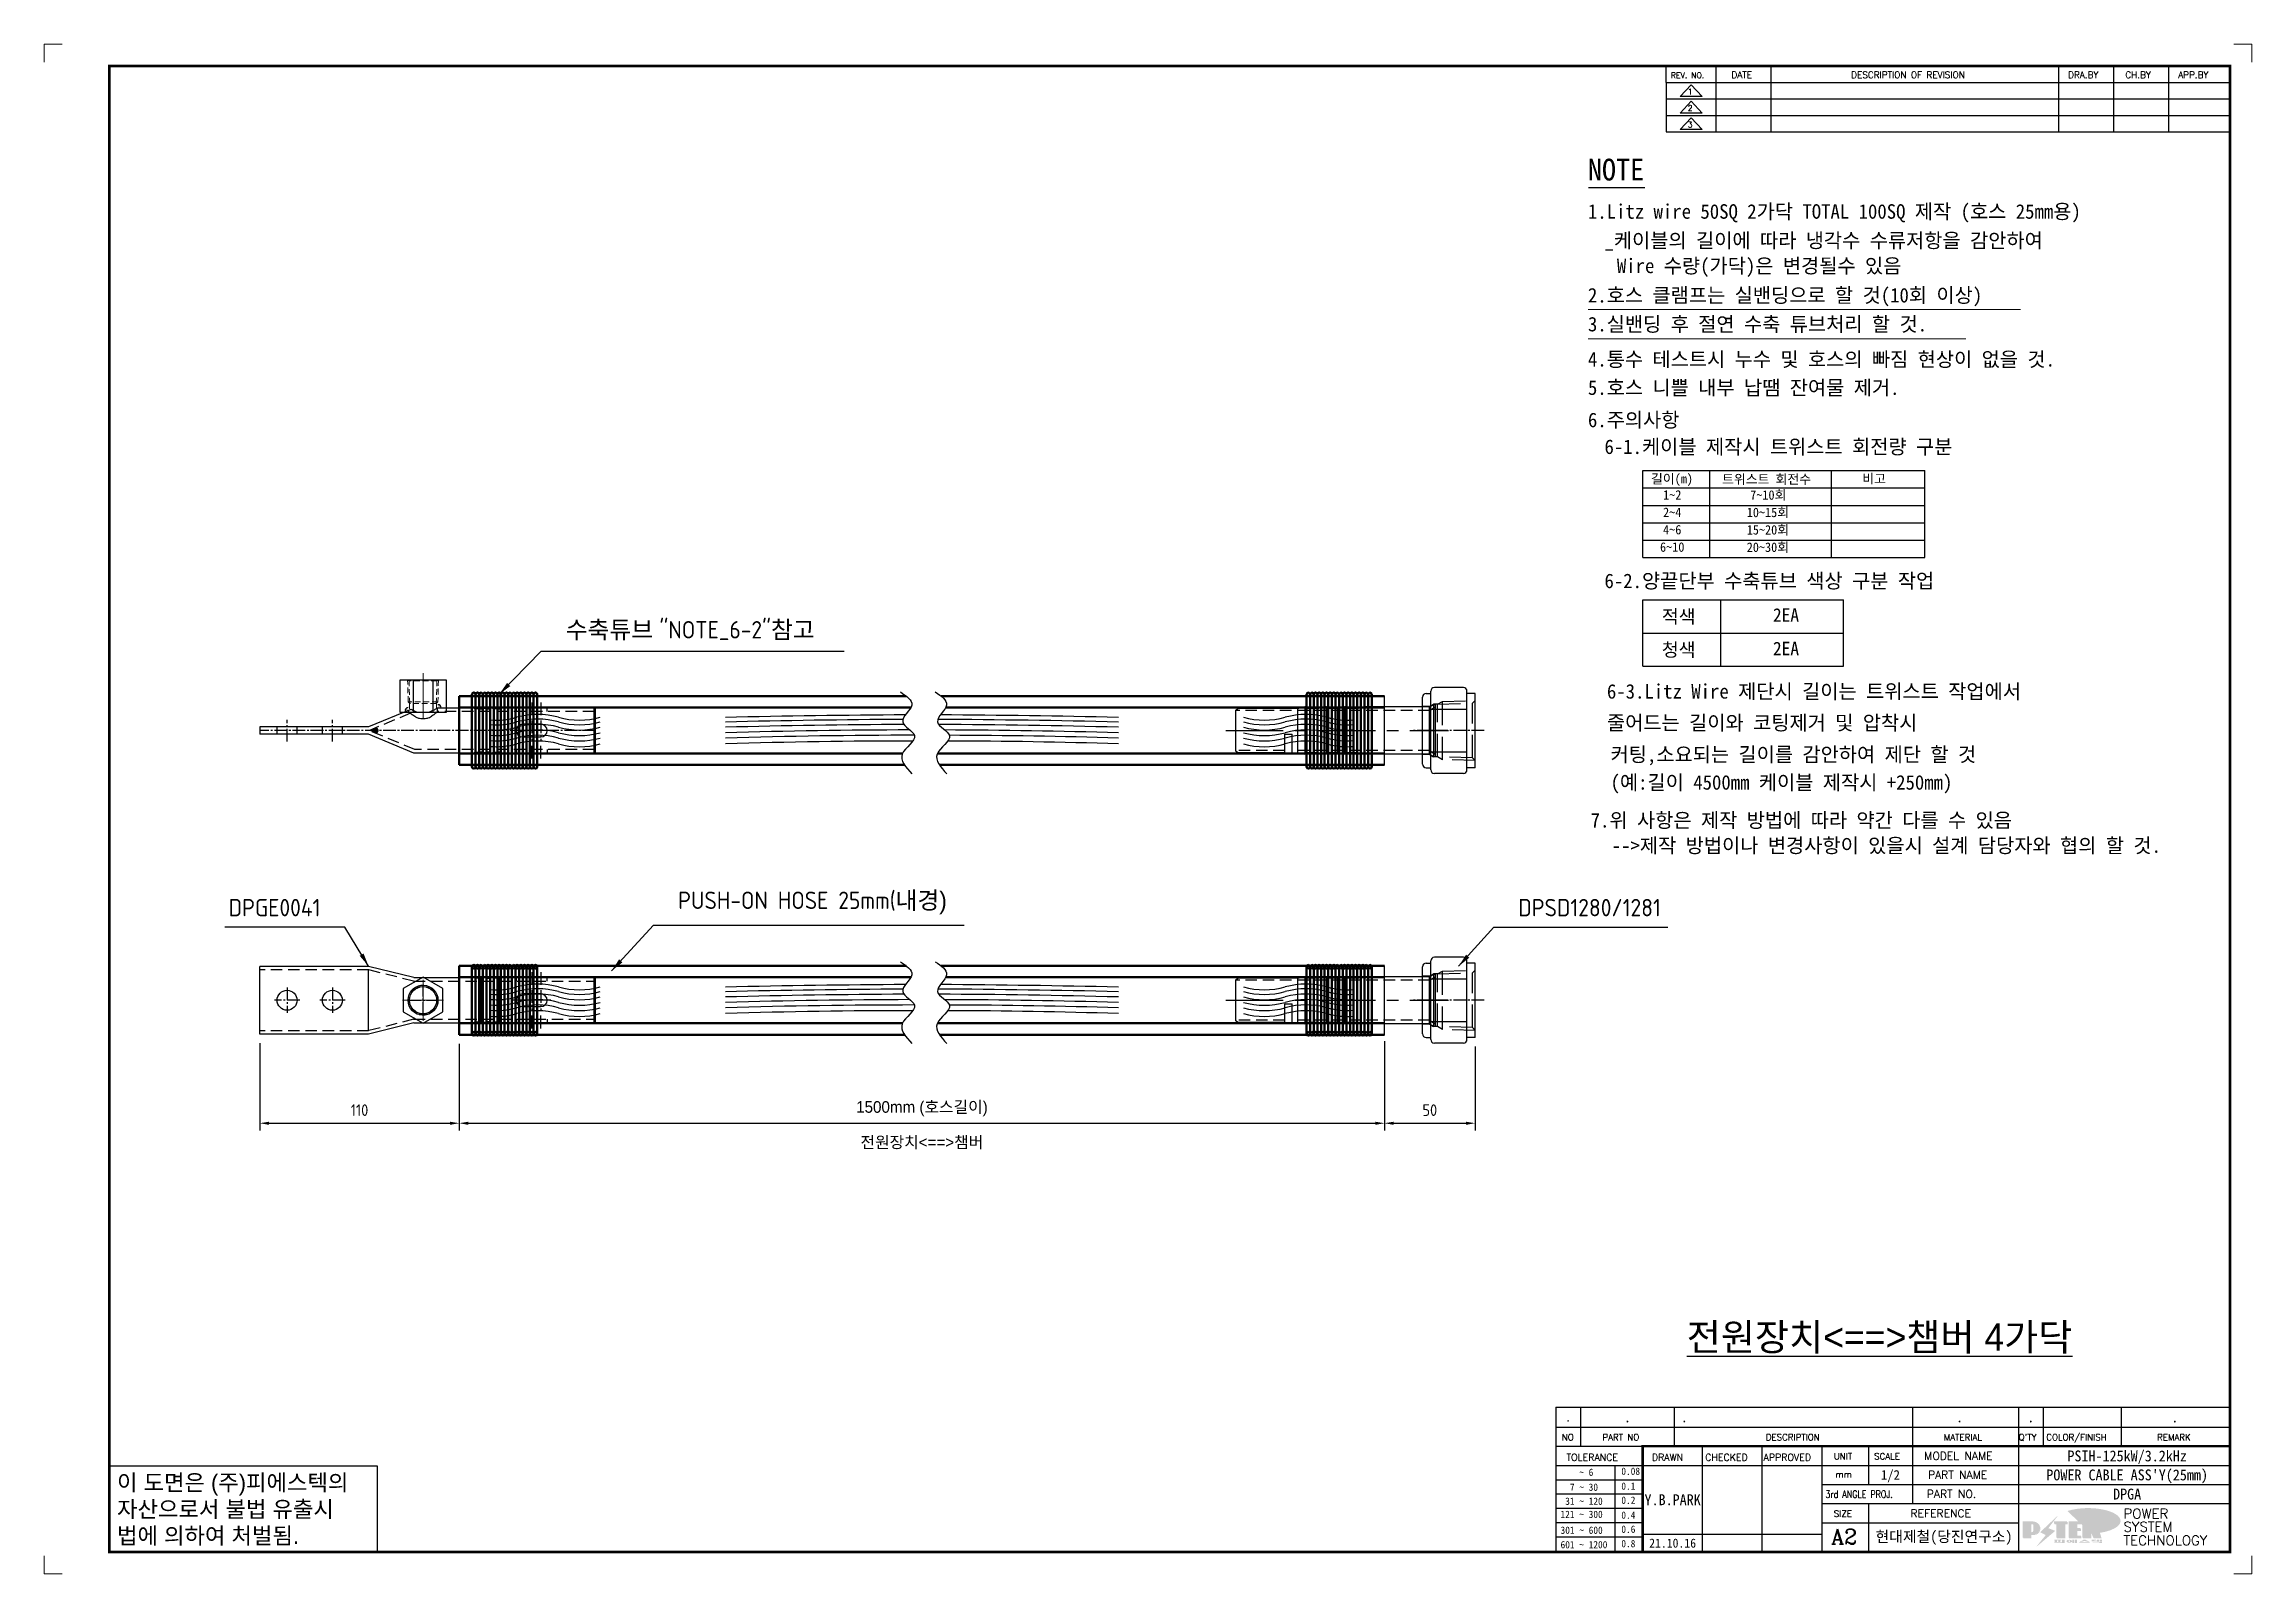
# Model space of a CAD drawing. Header units: millimetres. Extents: x 6089 to 10633, y -545 to 822.
# Drawn here: x 6089 to 7307, y -22 to 822 of the extents above; entities that cross this region are included whole.
import ezdxf
from ezdxf.enums import TextEntityAlignment as Align

# ---------------------------------------------------------------- set-up
doc = ezdxf.new("R2010")
doc.units = ezdxf.units.MM
for name, pattern in [('CENTER', [50.8, 31.75, -6.35, 6.35, -6.35]), ('CENTER1', [10, 7, -1, 1, -1]), ('HIDDEN', [9.525, 6.35, -3.175]), ('HIDDEN2', [4.7625, 3.175, -1.5875]), ('HIDDENX2', [19.05, 12.7, -6.35])]:
    doc.linetypes.add(name, pattern=pattern)
for name, color, linetype in [('______', 7, 'Continuous'), ('CENTER', 1, 'CENTER'), ('FORMAT-1', 7, 'Continuous'), ('line', 3, 'Continuous'), ('THIN', 3, 'Continuous')]:
    doc.layers.add(name, color=color, linetype=linetype)
doc.layers.add('AM_0', color=7, linetype='Continuous', lineweight=50)
doc.styles.add('h1', font='')
doc.styles.add('HAN', font='')
doc.styles.add('RC', font='ROMANC.SHX')
doc.styles.add('ROMANT', font='romant')
doc.styles.add('RT', font='ROMANT.SHX', dxfattribs={"oblique": 15})
doc.styles.get("Standard").update_dxf_attribs({"font": 'ISOCP.SHX', "bigfont": 'WHGTXT.SHX'})
doc.styles.get('h1').set_extended_font_data('New Gulim')
doc.styles.get('HAN').set_extended_font_data('GulimChe')
doc.dimstyles.new('PS-2', dxfattribs={"dimscale": 2, "dimtxt": 3.2, "dimasz": 2.5, "dimexe": 2, "dimexo": 2.5, "dimgap": 2, "dimtad": 1, "dimtoh": 1, "dimrnd": 0.05, "dimzin": 12, "dimdsep": 46, "dimtxsty": 'Standard', "dimcen": 0, "dimclrt": 2, "dimazin": 3, "dimtfac": 1, "dimtofl": 0, "dimtmove": 0, "dimatfit": 3, "dimfxl": 0, "dimtolj": 1, "dimtzin": 0, "dimarcsym": 0})
doc.dimstyles.new('PS-3', dxfattribs={"dimscale": 3, "dimtxt": 3.2, "dimasz": 2.5, "dimexe": 2, "dimexo": 2.5, "dimgap": 2, "dimtad": 1, "dimtoh": 1, "dimrnd": 0.05, "dimzin": 12, "dimdsep": 46, "dimtxsty": 'Standard', "dimcen": 0, "dimclrt": 2, "dimazin": 3, "dimtfac": 1, "dimtofl": 0, "dimtmove": 0, "dimatfit": 3, "dimfxl": 0, "dimtolj": 1, "dimtzin": 0, "dimarcsym": 0})

msp = doc.modelspace()

# ---------------------------------------------------------------- texts
at = {"color": 2, "style": 'HAN'}
for s, height, p in [('NOTE', 12, (6940.943, 746.729)), ('_케이블의 길이에 따라 냉각수 수류저항을 감안하여 ', 8, (6950.068, 709.639)), ('Wire 수량(가닥)은 변경될수 있음', 8, (6956.912, 695.639)), ('4.통수 테스트시 누수 및 호스의 빠짐 현상이 없을 것.', 8, (6940.943, 644.092)), ('5.호스 니쁠 내부 납땜 잔여물 제거.', 8, (6940.943, 628.444)), ('6.주의사항', 8, (6940.943, 610.628)), ('6-1.케이블 제작시 트위스트 회전량 구분', 8, (6950.068, 595.834)), ('6-2.양끝단부 수축튜브 색상 구분 작업', 8, (6950.068, 521.823)), ('6-3.Litz Wire 제단시 길이는 트위스트 작업에서', 8, (6951.419, 460.866)), ('줄어드는 길이와 코팅제거 및 압착시 ', 8, (6951.419, 443.521)), ('커팅,소요되는 길이를 감안하여 제단 할 것', 8, (6953.414, 426.088)), ('(예:길이 4500mm 케이블 제작시 +250mm)', 8, (6953.414, 410.639)), ('7.위 사항은 제작 방법에 따라 약간 다를 수 있음', 8, (6942.452, 389.74)), ('-->제작 방법이나 변경사항이 있을시 설계 담당자와 협의 할 것.', 8, (6954.088, 375.805))]:
    msp.add_text(s, height=height, dxfattribs=at).set_placement(p)
at = {"color": 1, "style": 'HAN'}
for s, p in [('1.Litz wire 50SQ 2가닥 TOTAL 100SQ 제작 (호스 25mm용)', (6940.943, 725.639)), ('2.호스 클램프는 실밴딩으로 할 것(10회 이상)', (6940.943, 679.427)), ('3.실밴딩 후 절연 수축 튜브처리 할 것.', (6940.943, 663.484))]:
    msp.add_text(s, height=8, dxfattribs=at).set_placement(p)
at = {"color": 2, "style": 'HAN'}
for s, p in [('길이(m)', (6987.297, 581.8)), ('트위스트 회전수', (7039.487, 581.988)), ('비고', (7098.82, 582.287)), ('1~2', (6987.44, 573.253)), ('7~10회', (7040.437, 573.253)), ('2~4', (6987.44, 563.653)), ('10~15회', (7040.219, 563.653)), ('4~6', (6987.44, 554.053)), ('15~20회', (7040.219, 554.053)), ('6~10', (6987.44, 544.453)), ('20~30회', (7040.219, 544.453))]:
    msp.add_text(s, height=5.204, dxfattribs=at).set_placement(p, align=Align.MIDDLE)
at = {"color": 1, "style": 'HAN'}
for s, p in [('적색', (6991.001, 506.191)), ('2EA', (7050.212, 507.007))]:
    msp.add_text(s, height=7.4157, dxfattribs=at).set_placement(p, align=Align.MIDDLE)
at = {"color": 5, "style": 'HAN'}
for s, p in [('청색', (6991.001, 487.951)), ('2EA', (7050.212, 488.513))]:
    msp.add_text(s, height=7.4157, dxfattribs=at).set_placement(p, align=Align.MIDDLE)
at = {"color": 2, "char_height": 9.6}
for s, insert, attachment_point in [('{\\fGulim|b0|i0|c129|p50;수축튜브 }"NOTE_6-2"{\\fGulim|b0|i0|c129|p50;참고}', (6376.984, 493.034, 0), 7), ('PUSH-ON HOSE 25mm({\\fGulim|b0|i0|c129|p50;내경)}', (6438.983, 341.902, 0), 7), ('DPGE0041', (6241.633, 340.748, -0.145), 9), ('DPSD1280/1281', (6902.492, 340.748, -0.145), 7)]:
    msp.add_mtext(s, dxfattribs=dict(at, insert=insert, attachment_point=attachment_point))
at = {"color": 1, "attachment_point": 5}
for s, insert, char_height in [('\\A1;{\\fGulim|b0|i0|c129|p50;전원장치<==>챔버}', (6573.464, 215.768, -0.145), 6.4), ('\\A1;{\\fGulim|b0|i0|c129|p50;\\L전원장치<==>챔버 4가닥}', (7101.835, 107.82, -0.145), 15)]:
    msp.add_mtext(s, dxfattribs=dict(at, insert=insert, char_height=char_height))

# ---------------------------------------------------------------- blocks, each defined once
blk = doc.blocks.new('*D181')
at = {"color": 0, "lineweight": -2}
for p, q in [((6208.2, 270.7), (6208.2, 222.6)), ((6318.2, 270.4), (6318.2, 222.6)), ((6213.2, 226.6), (6313.2, 226.6))]:
    blk.add_line(p, q, dxfattribs=at)
at = {"color": 0}
for points in [[(6213.2, 227.4), (6213.2, 225.7), (6208.2, 226.6)], [(6313.2, 227.4), (6313.2, 225.7), (6318.2, 226.6)]]:
    blk.add_solid(points, dxfattribs=at)
at = {"layer": 'DEFPOINTS', "color": 0}
for p in [(6208.2, 275.7, 0.1), (6318.2, 275.4, 0.1), (6318.2, 226.6)]:
    blk.add_point(p, dxfattribs=at)
at = {"color": 2, "insert": (6263.2, 233.8), "char_height": 6.4, "attachment_point": 5}
blk.add_mtext('\\A1;110', dxfattribs=at)
blk = doc.blocks.new('*D182')
at = {"color": 0, "lineweight": -2}
for p, q in [((6318.2, 270.4), (6318.2, 222.6)), ((6828.7, 271.9), (6828.7, 222.6)), ((6323.2, 226.6), (6823.7, 226.6))]:
    blk.add_line(p, q, dxfattribs=at)
at = {"color": 0}
for points in [[(6323.2, 227.4), (6323.2, 225.7), (6318.2, 226.6)], [(6823.7, 227.4), (6823.7, 225.7), (6828.7, 226.6)]]:
    blk.add_solid(points, dxfattribs=at)
at = {"layer": 'DEFPOINTS', "color": 0}
for p in [(6318.2, 275.4, 0.1), (6828.7, 276.9, 0.1), (6828.7, 226.6)]:
    blk.add_point(p, dxfattribs=at)
at = {"color": 2, "insert": (6573.5, 234.6), "char_height": 6.4, "attachment_point": 5}
blk.add_mtext('\\A1;{\\fGulim|b0|i0|c0|p50;1500mm \\fGulim|b0|i0|c129|p50;(호스길이)}', dxfattribs=at)
blk = doc.blocks.new('*D183')
at = {"color": 0, "lineweight": -2}
for p, q in [((6828.7, 271.9), (6828.7, 222.6)), ((6878.7, 268.9), (6878.7, 222.6)), ((6833.7, 226.6), (6873.7, 226.6))]:
    blk.add_line(p, q, dxfattribs=at)
at = {"color": 0}
for points in [[(6833.7, 227.4), (6833.7, 225.7), (6828.7, 226.6)], [(6873.7, 227.4), (6873.7, 225.7), (6878.7, 226.6)]]:
    blk.add_solid(points, dxfattribs=at)
at = {"layer": 'DEFPOINTS', "color": 0}
for p in [(6828.7, 276.9, 0.1), (6878.7, 273.9, 0.1), (6878.7, 226.6)]:
    blk.add_point(p, dxfattribs=at)
at = {"color": 2, "insert": (6853.7, 233.8), "char_height": 6.4, "attachment_point": 5}
blk.add_mtext('\\A1;50', dxfattribs=at)
blk = doc.blocks.new('no2')
at = {"color": 180}
for p, q in [((0, 5.5), (0, 0)), ((0, 5.5), (186, 5.5)), ((6.79, 5.5), (6.79, 0)), ((32.74, 0.11), (32.74, 5.5)), ((98.4, 5.5), (98.4, 0)), ((127.61, 5.5), (127.61, 0)), ((134.43, 5.5), (134.43, 0)), ((155.98, 5.5), (155.98, 0))]:
    blk.add_line(p, q, dxfattribs=at)
at = {"color": 2, "style": 'RT', "oblique": 15}
blk.add_attdef('NO', text='', height=1.74, dxfattribs=at).set_placement((3.38, 2.51), align=Align.MIDDLE_CENTER)
at = {"color": 2, "style": 'HAN'}
for tag, p in [('PART-NO', (19.76, 2.75)), ('MATERIAL', (111.38, 2.75)), ("Q'TY", (131.02, 2.75)), ('COLOR/FINISH', (145.2, 2.75)), ('REMARK', (170.76, 2.75))]:
    blk.add_attdef(tag, text='', height=2.9, dxfattribs=at).set_placement(p, align=Align.MIDDLE_CENTER)
blk.add_attdef('DESCRIPTION', text='', height=2.9, dxfattribs=at).set_placement((34.51, 2.75), align=Align.MIDDLE_LEFT)
blk = doc.blocks.new('re2')
at = {"color": 180}
for p, q in [((0, 0), (0, -4.55)), ((0, -4.55), (155.53, -4.55)), ((6.87, -0.64), (3.86, -3.91)), ((9.88, -3.91), (3.86, -3.91)), ((6.87, -0.64), (9.88, -3.91)), ((13.74, -4.55), (13.74, 0)), ((28.97, -4.55), (28.97, 0)), ((108.25, -4.55), (108.25, 0)), ((123.49, -4.55), (123.49, 0)), ((138.64, -4.55), (138.64, 0))]:
    blk.add_line(p, q, dxfattribs=at)
at = {"color": 2, "style": 'RC', "oblique": 15}
blk.add_attdef('REV.NO', text='', height=1.56, dxfattribs=at).set_placement((6.59, -2.56), align=Align.MIDDLE_CENTER)
blk.add_attdef('-1', text='', height=1.56, dxfattribs=at).set_placement((9.37, -1.66), align=Align.MIDDLE_LEFT)
at = {"color": 2, "style": 'HAN'}
for tag, p in [('REV.-DATE', (21.36, -2.28)), ('DRA.BY', (115.87, -2.28)), ('CH.BY', (131.07, -2.28)), ('APP.BY', (147.09, -2.28))]:
    blk.add_attdef(tag, text='', height=2.5, dxfattribs=at).set_placement(p, align=Align.MIDDLE_CENTER)
blk.add_attdef('DESCRIPTION-OF-REVISION', text='', height=2.5, dxfattribs=at).set_placement((31.61, -2.28), align=Align.MIDDLE_LEFT)
blk = doc.blocks.new('t2')
for p, q in [((0, 23.82), (73.88, 23.82)), ((0, 23.82), (0, 0)), ((73.88, 23.82), (73.88, 0)), ((0, 0), (73.88, 0))]:
    blk.add_line(p, q)
at = {"color": 1, "style": 'h1'}
for s, p in [('이 도면은 (주)피에스텍의', (2.1, 16.94)), ('자산으로서 불법 유출시', (2.1, 9.61)), ('법에 의하여 처벌됨.', (2.1, 2.28))]:
    blk.add_text(s, height=4.5, dxfattribs=at).set_placement(p)
blk = doc.blocks.new('new LOGO')
at = {"layer": 'line'}
h = blk.add_hatch(color=253, dxfattribs=at)
edge = h.paths.add_edge_path()
edge.add_ellipse((334, 86), major_axis=(-166, 0), ratio=0.39426, start_angle=111.5127, end_angle=334.469)
edge.add_ellipse((314, 81), major_axis=(-154, 0), ratio=0.40699, start_angle=121.3066, end_angle=327.7437, ccw=False)
edge.add_line((394, 28), (395, 26))
h = blk.add_hatch(color=1, dxfattribs=at)
h.paths.add_polyline_path([(41, 16), (54, 16, 1), (54, 83), (0, 83), (0, 0), (41, 0)])
h.paths.add_polyline_path([(41, 28), (41, 72), (44, 72, -0.414214), (55, 61), (55, 39, -0.414214), (44, 28)], flags=16)
h.paths.add_polyline_path([(215, 72), (227, 72), (227, 83), (160, 83), (160, 72), (172, 72), (172, 0), (215, 0)])
h.paths.add_polyline_path([(276, 37), (295, 37), (295, 49), (276, 49), (276, 72), (295, 72), (295, 83), (234, 83), (234, 0), (297, 0), (297, 11), (276, 11)])
h.paths.add_polyline_path([(347, 35), (360, 0), (400, 0), (380, 67), (400, 83), (381, 83), (347, 62), (347, 83), (305, 83), (305, 0), (347, 0)])
h = blk.add_hatch(color=250, dxfattribs=at)
h.paths.add_polyline_path([(44, 69), (47, 69, -0.129793), (52, 68, 0.221832), (44, 72), (41, 72), (41, 28), (44, 28, 0.02048), (44, 28)], flags=17)
h.paths.add_polyline_path([(44, 14), (57, 14, 0.72362), (77, 74, -0.679777), (54, 16), (41, 16), (41, 0), (3, 0), (3, -3), (44, -3)])
h.paths.add_polyline_path([(118, 14), (71, -44), (77, -40), (121, 16), (92, 29), (173, 106), (177, 111), (89, 28)])
h.paths.add_polyline_path([(163, 72), (163, 69), (172, 69), (172, 72)], flags=17)
h.paths.add_polyline_path([(218, 69), (230, 69), (230, 80), (227, 80), (227, 72), (215, 72), (215, 0), (175, 0), (175, -3), (218, -3)])
h.paths.add_polyline_path([(298, 47), (295, 47), (295, 37), (276, 37), (276, 11), (279, 11), (279, 35), (298, 35)])
h.paths.add_polyline_path([(300, 8), (297, 8), (297, 0), (237, 0), (237, -3), (300, -3)])
h.paths.add_polyline_path([(298, 80), (295, 80), (295, 72), (276, 72), (276, 49), (279, 49), (279, 69), (298, 69)])
h.paths.add_polyline_path([(350, 80), (347, 80), (347, 62), (350, 64)])
h.paths.add_polyline_path([(350, 27), (347, 35), (347, 0), (308, 0), (308, -3), (350, -3)])
h.paths.add_polyline_path([(403, 80), (397, 80), (380, 67), (400, 0), (362, 0), (363, -3), (403, -3), (383, 64)])
blk.add_hatch(color=5, dxfattribs=at).paths.add_polyline_path([(166, 35), (131, 49), (180, 113), (92, 29), (121, 16), (74, -43)])
h = blk.add_hatch(color=250, dxfattribs=at)
edge = h.paths.add_edge_path()
edge.add_ellipse((238, -18), major_axis=(-14.3, 0), ratio=0.526336, start_angle=192.2456, end_angle=269.0748)
edge.add_line((238, -10), (238, -10))
edge.add_ellipse((238, -18), major_axis=(-14.3, 0), ratio=0.526336, start_angle=270.9252, end_angle=449.0748)
edge.add_line((238, -25), (238, -25))
edge.add_ellipse((238, -18), major_axis=(-14.3, 0), ratio=0.526336, start_angle=450.9252, end_angle=527.7544)
edge.add_line((252, -19), (254, -19))
edge.add_line((254, -19), (254, -27))
edge.add_line((254, -27), (263, -27))
edge.add_line((263, -27), (263, -10))
edge.add_line((263, -10), (254, -10))
edge.add_line((254, -10), (254, -16))
edge.add_line((254, -16), (252, -16))
h.paths.add_polyline_path([(241, -16), (241, -19, -1), (234, -19), (234, -16, -1)], flags=16)
h.paths.add_polyline_path([(278, -10), (268, -10), (268, -27), (278, -27)])
h.paths.add_polyline_path([(310, -10), (310, -11, -0.157169), (289, -18), (294, -20, 0.128407), (316, -16, 0.128407), (339, -20), (343, -18, -0.157169), (322, -11), (322, -10)])
h.paths.add_polyline_path([(342, -25), (342, -22), (290, -22), (290, -25)])
h.paths.add_polyline_path([(352, -10), (352, -16, 0.414214), (354, -18), (379, -18), (379, -20), (390, -20), (390, -10), (379, -10), (379, -14), (375, -14), (375, -15), (379, -15), (379, -16), (365, -16), (365, -15), (371, -15), (371, -14), (365, -14), (365, -13), (375, -13), (375, -10)])
h.paths.add_polyline_path([(394, -10), (394, -20), (405, -20), (405, -10)])
h.paths.add_polyline_path([(405, -27), (405, -21), (357, -21), (357, -23), (392, -23), (392, -27)])
h.paths.add_polyline_path([(200, -10), (200, -22), (193, -22), (193, -13), (197, -13), (197, -10), (161, -10), (161, -13), (164, -13), (164, -22), (161, -22), (161, -25), (200, -25), (200, -27), (214, -27), (214, -10)])
h.paths.add_polyline_path([(182, -13), (176, -13), (176, -22), (182, -22)], flags=17)
blk = doc.blocks.new('format-2')
at = {"color": 3, "lineweight": 9}
for p, q in [((5, 422), (0, 422)), ((0, 417), (0, 422)), ((604, 422), (609, 422)), ((609, 417), (609, 422)), ((0, 5), (0, 0)), ((5, 0), (0, 0)), ((604, 0), (609, 0)), ((609, 5), (609, 0))]:
    blk.add_line(p, q, dxfattribs=at)
at = {"color": 180}
for p, q in [((447.47, 411.45), (447.47, 416)), ((461.21, 411.45), (461.21, 416)), ((476.44, 411.45), (476.44, 416)), ((555.72, 411.45), (555.72, 416)), ((570.95, 411.45), (570.95, 416)), ((586.11, 411.45), (586.11, 416)), ((447.47, 411.45), (603, 411.45)), ((417, 40.49), (603, 40.49)), ((417, 40.49), (417, 6)), ((423.79, 40.49), (423.79, 35.21)), ((449.74, 35.21), (449.74, 40.49)), ((515.4, 40.49), (515.4, 35.21)), ((544.61, 40.49), (544.61, 35.21)), ((551.43, 40.49), (551.43, 35.21)), ((572.98, 40.49), (572.98, 35.21)), ((417, 35.21), (440.98, 35.21)), ((457.46, 6), (457.46, 35.21)), ((473.95, 6), (473.95, 35.21)), ((490.44, 6), (490.44, 35.21)), ((503.22, 35.21), (503.22, 24.65)), ((515.4, 35.21), (515.4, 19.37)), ((544.61, 35.21), (544.61, 6)), ((417, 29.93), (440.98, 29.93)), ((417, 25.98), (440.98, 25.98)), ((433.39, 6.23), (433.39, 29.93)), ((440.98, 29.93), (603, 29.93)), ((490.44, 24.65), (603, 24.65)), ((417, 22.03), (440.98, 22.03)), ((490.44, 19.37), (603, 19.37)), ((503.22, 19.37), (503.22, 6)), ((417, 18.08), (440.98, 18.08)), ((417, 14.13), (440.98, 14.13)), ((490.44, 14.09), (544.61, 14.09)), ((417, 10.18), (440.98, 10.18)), ((440.98, 10.95), (490.44, 10.95))]:
    blk.add_line(p, q, dxfattribs=at)
at = {"color": 7, "const_width": 0.7}
blk.add_lwpolyline([(440.98, 6), (440.98, 35.21), (603, 35.21)], dxfattribs=at)
at = {"layer": 'FORMAT-1', "color": 7, "const_width": 0.7}
blk.add_lwpolyline([(18, 6), (18, 416), (603, 416), (603, 6)], close=True, dxfattribs=at)
blk.add_blockref('t2', (18, 6))
at = {"xscale": 0.05400000000008731, "yscale": 0.05400000000008731, "zscale": 0.05400000000008731}
blk.add_blockref('new LOGO', (545.79, 9.96), dxfattribs=at)
at = {"color": 2}
for s, height, style, p in [('REV. NO.', 1.56, 'RC', (448.73, 412.65)), ('DATE', 1.788, 'RC', (465.45, 412.64)), ('DESCRIPTION OF REVISION', 1.7875, 'RC', (498.48, 412.64)), ('DRA.BY', 1.788, 'RC', (558.33, 412.64)), ('CH.BY', 1.788, 'RC', (574.09, 412.64)), ('APP.BY', 1.788, 'RC', (588.68, 412.64)), ('NO', 1.742, 'RC', (418.66, 36.83)), ('PART NO', 1.742, 'RC', (429.86, 36.83)), ('DESCRIPTION', 1.7424, 'RC', (474.93, 36.83)), ('MATERIAL', 1.742, 'RC', (524.02, 36.83)), ("Q'TY", 1.742, 'RC', (544.67, 36.83)), ('COLOR/FINISH', 1.7424, 'RC', (552.3, 36.83)), ('REMARK', 1.742, 'RC', (582.87, 36.83)), (' TOLERANCE', 1.9, 'RC', (418.61, 31.22)), ('DRAWN', 1.9, 'RC', (443.5, 31.22)), ('CHECKED', 1.9, 'RC', (458.21, 31.22)), ('APPROVED', 1.9, 'RC', (474.3, 31.22)), ('UNIT', 1.742, 'RC', (493.69, 31.55)), ('SCALE', 1.742, 'RC', (504.82, 31.55)), ('MODEL NAME', 2.178, 'RC', (518.62, 31.46)), ('  7 ~ 30', 2, 'HAN', (418.3, 22.91)), ('    ~ 6', 2, 'HAN', (418.3, 27.03)), ('0.08', 2, 'HAN', (435.07, 27.31)), ('0.1', 2, 'HAN', (435.07, 23.2)), ('mm', 1.742, 'RC', (494.17, 26.56)), ('PART NAME', 2.178, 'RC', (519.67, 26.24)), (' 31 ~ 120', 2, 'HAN', (418.3, 19.04)), ('0.2', 2, 'HAN', (435.07, 19.32)), ('PART NO.', 2.178, 'RC', (519.34, 20.96)), ('301 ~ 600', 2, 'HAN', (418.3, 11.04)), ('121 ~ 300', 2, 'HAN', (418.3, 15.42)), ('0.4', 2, 'HAN', (435.07, 15.2)), ('0.6', 2, 'HAN', (435.07, 11.32)), ('SIZE', 1.742, 'RC', (493.69, 15.72)), ('REFERENCE', 2.178, 'RC', (514.84, 15.61)), ('601 ~ 1200', 2, 'HAN', (418.3, 7.05)), ('0.8', 2, 'HAN', (435.07, 7.33))]:
    blk.add_text(s, height=height, dxfattribs=dict(at, style=style)).set_placement(p)
at = {"color": 2, "style": 'RC', "width": 0.8}
blk.add_text('3rd ANGLE PROJ.', height=2, dxfattribs=at).set_placement((491.37, 20.97))
at = {"color": 2, "lineweight": 30, "style": 'RC'}
blk.add_text('A2', height=4.182, dxfattribs=at).set_placement((492.93, 8.17))
at = {"style": 'ROMANT'}
for s, p in [('POWER', (573.59, 15.27)), ('SYSTEM', (573.59, 11.63)), ('TECHNOLOGY', (573.59, 7.87))]:
    blk.add_text(s, height=2.7, dxfattribs=at).set_placement(p)
at = {"style": 'HAN'}
for tag, height, p in [('MODEL-NAME', 3, (574.6, 32.53)), ('SCALE', 2.7, (509.31, 27.29)), ('PART-NAME', 3, (574.6, 27.29)), ('DRA-BY', 3, (449.22, 20.44)), ('CH-BY', 3, (465.71, 20.44)), ('APP-BY', 3, (482.2, 20.44)), ('PART-NO', 3, (574.6, 22.01)), ('DRA-DATE', 2.5, (449.22, 8.48)), ('CH-DATE', 2.5, (465.71, 8.48)), ('APP-DATE', 2.5, (482.2, 8.48)), ('관련업체명', 3, (524.09, 10.29))]:
    blk.add_attdef(tag, text='', height=height, dxfattribs=at).set_placement(p, align=Align.MIDDLE_CENTER)
blk = doc.blocks.new('A$C5DE7176B')
at = {"lineweight": 0}
blk.add_circle((0, 0), 7.61, dxfattribs=at)
at = {"layer": '______', "color": 1}
blk.add_lwpolyline([(11, 6.4), (0, 12.7), (-11, 6.4), (-11, -6.4), (0, -12.7), (11, -6.4)], close=True, dxfattribs=at)
blk.add_circle((0, 0), 7.5, dxfattribs=at)
at = {"layer": 'CENTER', "lineweight": 0}
for p, q in [((-11.3, 0), (11.3, 0)), ((0, 11.3), (0, -11.3))]:
    blk.add_line(p, q, dxfattribs=at)
at = {"layer": 'THIN', "lineweight": 0}
blk.add_arc((0, 0), 8.33, 255, 165, dxfattribs=at)
blk = doc.blocks.new('A$C437952F3')
at = {"color": 6}
for p, q in [((-15, -18.8, -0.1), (-15, 18.7, -0.1)), ((45, 18.7, -0.1), (-15, 18.7, -0.1)), ((70, 12.5, -0.1), (45, 18.7, -0.1)), ((45, -16.8, -0.1), (45, 16.8, -0.1)), ((70, 12.5), (102, 12.5)), ((102, 12.5), (102, -12.5)), ((107, 11.8), (102, 12.5)), ((107, -12.5), (107, 12.5)), ((112, 11.8), (107, 12.5)), ((117, 11.8), (112, 12.5)), ((112, 12.5), (112, -12.5)), ((117, -12.5), (117, 12.5)), ((117, 12.5), (169.5, 12.5)), ((169.5, -12.5), (169.5, 12.5)), ((170, 12), (170, -12)), ((107, -11.8), (102, -12.5)), ((112, -11.8), (107, -12.5)), ((117, -11.8), (112, -12.5)), ((45, -18.8, -0.1), (-15, -18.8, -0.1)), ((70, -12.5, -0.1), (45, -18.8, -0.1)), ((70, -12.5), (102, -12.5)), ((117, -12.5), (169.5, -12.5))]:
    blk.add_line(p, q, dxfattribs=at)
at = {"color": 2, "linetype": 'HIDDEN'}
for p, q in [((45, 16.8, -0.1), (-15, 16.8, -0.1)), ((69.8, 10.5, -0.1), (45, 16.8, -0.1)), ((126.5, 10.5), (126.5, 12.5)), ((143.5, 10.5), (143.5, 12.5)), ((69.8, 10.5), (169.5, 10.5)), ((69.8, -10.5, -0.1), (45, -16.8, -0.1)), ((69.8, -10.5), (169.5, -10.5)), ((126.5, -10.5), (126.5, -12.5)), ((143.5, -10.5), (143.5, -12.5)), ((45, -16.8, -0.1), (-15, -16.8, -0.1))]:
    blk.add_line(p, q, dxfattribs=at)
at = {"color": 1, "linetype": 'CENTER1'}
for p, q in [((130, 15.5), (130, 7.5)), ((135, 15.5), (135, 7.5)), ((140, 15.5), (140, 7.5)), ((7, 0), (-7, 0)), ((0, 7), (0, -7)), ((32, 0), (18, 0)), ((25, 7), (25, -7)), ((75, -8), (75, 8)), ((145.5, 0), (124.5, 0)), ((130, 5.5), (130, -5.5)), ((135, 5.5), (135, -5.5)), ((140, 5.5), (140, -5.5)), ((67, 0), (83, 0)), ((130, -15.5), (130, -7.5)), ((135, -15.5), (135, -7.5)), ((140, -15.5), (140, -7.5))]:
    blk.add_line(p, q, dxfattribs=at)
at = {"color": 6}
blk.add_lwpolyline([(130, -3.5), (140, -3.5, 1), (140, 3.5), (130, 3.5, 1)], format="xyb", close=True, dxfattribs=at)
for centre, radius in [((0, 0), 5.5), ((25, 0), 5.5), ((75, 0), 8.25)]:
    blk.add_circle(centre, radius, dxfattribs=at)
for centre, start, end in [((169.5, 12), 0, 90), ((169.5, 11), 270, 0), ((169.5, -11), 0, 90), ((169.5, -12), 270, 0)]:
    blk.add_arc(centre, 0.5, start, end, dxfattribs=at)
blk.add_blockref('A$C5DE7176B', (75, 0))
blk = doc.blocks.new('A$C722C77E9')
at = {"color": 2, "linetype": 'HIDDEN2', "lineweight": 0}
for p, q in [((-8.2, 5.9), (-8.5, 18)), ((-8.5, 18), (8.5, 18)), ((-7.7, 17.5), (-8.5, 18)), ((7.7, 17.5), (-7.7, 17.5)), ((-7.3, 5), (-7.7, 17.5)), ((7.3, 5), (7.7, 17.5)), ((7.7, 17.5), (8.5, 18)), ((8.5, 18), (8.2, 5.9)), ((-7.3, 5), (-8.2, 5.9)), ((8.2, 5.9), (-8.2, 5.9)), ((-7.5, 5.2), (-7.5, 0)), ((7.3, 5), (-7.3, 5)), ((8.2, 5.9), (7.3, 5)), ((7.5, 5.2), (7.5, 0))]:
    blk.add_line(p, q, dxfattribs=at)
at = {"layer": '______', "color": 1}
for p, q in [((-5.5, 18), (-5.5, 0)), ((5.5, 18), (5.5, 0))]:
    blk.add_line(p, q, dxfattribs=at)
blk.add_lwpolyline([(12.7, 0), (-12.7, 0), (-12.7, 18), (12.7, 18)], close=True, dxfattribs=at)
at = {"layer": 'CENTER', "lineweight": 0}
blk.add_line((0, 21.7), (0, -3.7), dxfattribs=at)
blk = doc.blocks.new('A$C3B655BF2')
h = blk.add_hatch(color=256)
h.dxf.hatch_style = 1
h.paths.add_polyline_path([(98.3, 14.3), (98.2, 12.5), (100, 12.5, 0.406381)])
h.paths.add_polyline_path([(81.8, 12.7, 0.527496), (80.4, 10.6), (81.8, 11.2)])
h = blk.add_hatch(color=256)
h.dxf.hatch_style = 1
h.paths.add_polyline_path([(64.1, 1.6), (60.4, 0), (65.3, 0, 0.328095)])
h.paths.add_polyline_path([(65.3, 0), (60.4, 0), (64.1, -1.6, 0.328095)])
at = {"color": 6}
for p, q in [((98, 10.5), (98, 12.5)), ((98, 12.5), (117, 12.5)), ((117, 12.5), (122, 11.8)), ((122, 11.8), (122, 12.5)), ((122, 12.5), (127, 11.8)), ((127, 11.8), (127, 12.5)), ((127, 12.5), (132, 11.8)), ((132, 11.8), (132, 12.5)), ((132, 12.5), (184.5, 12.5)), ((184.5, -12.5), (184.5, 12.5)), ((60, 2), (0, 2)), ((0, 2), (0, -2)), ((83.2, 11.7), (60, 2)), ((82, 11.2), (82, 10.5)), ((185, 12), (185, 11)), ((185, 11), (185, -11)), ((60, -2), (0, -2)), ((85, -12.5), (60, -2)), ((122, -11.8), (117, -12.5)), ((127, -11.8), (122, -12.5)), ((122, -12.5), (122, -11.8)), ((132, -11.8), (127, -12.5)), ((127, -12.5), (127, -11.8)), ((132, -12.5), (132, -11.8)), ((185, -11), (185, -12)), ((117, -12.5), (85, -12.5)), ((184.5, -12.5), (132, -12.5))]:
    blk.add_line(p, q, dxfattribs=at)
at = {"color": 2, "linetype": 'HIDDEN'}
for p, q in [((141.5, 10.5), (141.5, 12.5)), ((158.5, 10.5), (158.5, 12.5)), ((83.1, 9.5), (60.4, 0)), ((85.4, -10.5), (60.4, 0)), ((184.5, 10.5), (98, 10.5)), ((184.5, -10.5), (85.4, -10.5)), ((141.5, -10.5), (141.5, -12.5)), ((158.5, -10.5), (158.5, -12.5))]:
    blk.add_line(p, q, dxfattribs=at)
at = {"color": 1, "linetype": 'CENTER1'}
for p, q in [((145, 15.5), (145, 7.5)), ((150, 15.5), (150, 7.5)), ((155, 15.5), (155, 7.5)), ((185, 0), (0, 0)), ((15, -6), (15, 6)), ((40, -6), (40, 6)), ((160.5, 0), (139.5, 0)), ((145, 5.5), (145, -5.5)), ((150, 5.5), (150, -5.5)), ((155, 5.5), (155, -5.5)), ((145, -15.5), (145, -7.5)), ((150, -15.5), (150, -7.5)), ((155, -15.5), (155, -7.5))]:
    blk.add_line(p, q, dxfattribs=at)
at = {"color": 2, "linetype": 'HIDDENX2'}
for p, q in [((9.5, -2), (9.5, 2)), ((20.5, -2), (20.5, 2)), ((34.5, -2), (34.5, 2)), ((45.5, -2), (45.5, 2))]:
    blk.add_line(p, q, dxfattribs=at)
at = {"color": 6}
blk.add_lwpolyline([(145, -3.5), (155, -3.5, 1), (155, 3.5), (145, 3.5, 1)], format="xyb", close=True, dxfattribs=at)
for centre, radius, start, end in [((81.8, 11.2), 1.57, 91.5364, 202.7824), ((98.2, 12.5), 1.77, 0, 88.4636), ((63.6, 0), 1.63, 287.3424, 72.6576)]:
    blk.add_arc(centre, radius, start, end)
for centre, start, end in [((184.5, 12), 0, 90), ((184.5, 11), 270, 0), ((184.5, -11), 0, 90), ((184.5, -12), 270, 0)]:
    blk.add_arc(centre, 0.5, start, end, dxfattribs=at)
for points, knots in [([(98, 12.5), (98, 12.5), (97.8, 12.4), (97.2, 11.9), (96.7, 11.6), (95.5, 11), (94.8, 10.6), (93.2, 10.1), (92.4, 9.9), (90, 9.9)], [3.069374, 3.069374, 3.069374, 3.069374, 3.323531, 3.323531, 3.577688, 3.577688, 3.835093, 3.835093, 4.092499, 4.092499, 4.092499, 4.092499]), ([(82, 10.5), (82, 10.5), (82.2, 10.3), (82.9, 9.8), (83.4, 9.3), (84.5, 8.5), (85.2, 8), (86.3, 7.3), (86.7, 7.1), (87.6, 6.8), (88, 6.7), (90, 6.7)], [3.224139, 3.224139, 3.224139, 3.224139, 3.485412, 3.485412, 3.746685, 3.746685, 4.022768, 4.022768, 4.16081, 4.16081, 4.298851, 4.298851, 4.298851, 4.298851]), ([(90, 9.9), (87.6, 9.9), (86.8, 10.1), (85.2, 10.6), (84.5, 11), (83.6, 11.5), (83.4, 11.6), (83.2, 11.7)], [0, 0, 0, 0, 0.2574055, 0.2574055, 0.5148111, 0.5148111, 0.6322202, 0.6322202, 0.6322202, 0.6322202]), ([(90, 6.7), (92, 6.7), (92.4, 6.8), (93.3, 7.1), (93.7, 7.3), (94.8, 8), (95.5, 8.5), (96.6, 9.3), (97.1, 9.8), (97.8, 10.3), (98, 10.5), (98, 10.5)], [0, 0, 0, 0, 0.138042, 0.138042, 0.276083, 0.276083, 0.552167, 0.552167, 0.81344, 0.81344, 1.074713, 1.074713, 1.074713, 1.074713])]:
    blk.add_open_spline(points, degree=3, knots=knots, dxfattribs=at)
blk.add_blockref('A$C722C77E9', (90, 9.9))
blk = doc.blocks.new('A$C2CBF475D')
at = {"color": 6}
for p, q in [((-111, 11.2), (-110, 12.2)), ((-77, 12.2), (-110, 12.2)), ((-77, 12.2), (-73, 13)), ((-77, 12.2), (-77, -12.3)), ((-73, 13), (-73, -13)), ((-72, 13), (-73, 13)), ((-72, 13), (-72, -13)), ((-66, 12.2), (-72, 12.2)), ((-66, 12.2), (-62, 13)), ((-66, 12.2), (-66, -12.3)), ((-62, 13), (-62, -13)), ((-61, 13), (-62, 13)), ((-61, 13), (-61, -13)), ((-55, 12.2), (-61, 12.2)), ((-55, 12.2), (-51, 13)), ((-55, 12.2), (-55, -12.3)), ((-51, 13), (-51, -13)), ((-50, 13), (-51, 13)), ((-50, 13), (-50, -13)), ((-44, 12.2), (-50, 12.2)), ((-44, 12.2), (-40, 13)), ((-44, -12.3), (-44, 12.2)), ((-40, -13), (-40, 13)), ((-4.1, 13), (-40, 13)), ((-4.1, 13), (-2, 14.3)), ((-4.1, -13), (-4.1, 13)), ((-2, 14.3), (-2, -14.3)), ((-2, 14.3), (-1, 14.3)), ((-1, 14.3), (-1, -14.3)), ((-111, -11.3), (-111, 11.2)), ((-110, -12.3), (-111, -11.3)), ((-84, -2), (-80, -2)), ((-84, -12.3), (-84, -2)), ((-80, -12.3), (-80, -2)), ((-84, -12.3), (-110, -12.3)), ((-80, -12.3), (-77, -12.3)), ((-77, -12.3), (-73, -13)), ((-72, -13), (-73, -13)), ((-66, -12.3), (-72, -12.3)), ((-66, -12.3), (-62, -13)), ((-61, -13), (-62, -13)), ((-55, -12.3), (-61, -12.3)), ((-55, -12.3), (-51, -13)), ((-50, -13), (-51, -13)), ((-44, -12.3), (-50, -12.3)), ((-44, -12.3), (-40, -13)), ((-4.1, -13), (-40, -13)), ((-4.1, -13), (-2, -14.3)), ((-2, -14.3), (-1, -14.3))]:
    blk.add_line(p, q, dxfattribs=at)
at = {"color": 2, "linetype": 'HIDDEN'}
for p, q in [((-4.1, 11), (-1, 13)), ((-4.1, 11), (-111, 11)), ((-84, -11), (-111, -11)), ((-4.1, -11), (-77, -11)), ((-4.1, -11), (-1, -13))]:
    blk.add_line(p, q, dxfattribs=at)
at = {"color": 1, "linetype": 'CENTER'}
blk.add_line((-116.6, 0), (6.3, 0), dxfattribs=at)
blk = doc.blocks.new('A$C6E637650')
at = {"color": 230}
for p, q in [((-29, -18.5), (-29, 18.5)), ((-27, 20.5), (-24.5, 20.5)), ((-24.5, -21.7), (-24.5, 21.7)), ((-6.5, 23.7), (-22.5, 23.7)), ((-4.5, -21.7), (-4.5, 21.7)), ((0, 20.5), (-4.5, 20.5)), ((0, -20.5), (0, 20.5)), ((-24.5, 11.8), (-4.5, 11.8)), ((-24.5, -11.8), (-4.5, -11.8)), ((-27, -20.5), (-24.5, -20.5)), ((-6.5, -23.7), (-22.5, -23.7)), ((0, -20.5), (-4.5, -20.5))]:
    blk.add_line(p, q, dxfattribs=at)
at = {"color": 2, "linetype": 'HIDDENX2'}
for p, q in [((-25, 13.2), (-29, 13.2)), ((-25, 13.2), (-23, 14.5)), ((-25, 13.2), (-25, -13.2)), ((-20.7, 14.5), (-23, 14.5)), ((-18, -16.1), (-18, 16.1)), ((-25, -13.2), (-29, -13.2)), ((-25, -13.2), (-23, -14.5)), ((-20.7, -14.5), (-23, -14.5))]:
    blk.add_line(p, q, dxfattribs=at)
at = {"color": 1, "linetype": 'CENTER1'}
blk.add_line((5, 0), (-34, 0), dxfattribs=at)
at = {"color": 2, "linetype": 'HIDDENX2'}
for points in [[(-20.7, 14.5), (-18, 16.1), (0, 16.6)], [(-1.5, -15.1), (-20.7, -14.5), (-20.7, 14.5), (-1.5, 15.1)], [(0, -16.6), (-1.5, -15.1), (-1.5, 15.1), (0, 16.6)], [(0, -16.6), (-18, -16.1), (-20.7, -14.5)]]:
    blk.add_lwpolyline(points, dxfattribs=at)
at = {"color": 230}
for centre, start, end in [((-27, 18.5), 90, 180), ((-22.5, 21.7), 90, 180), ((-6.5, 21.7), 360, 90), ((-27, -18.5), 180, 270), ((-22.5, -21.7), 180, 270), ((-6.5, -21.7), 270, 0)]:
    blk.add_arc(centre, 2, start, end, dxfattribs=at)

# ---------------------------------------------------------------- dimensions: what is measured, and where the dimension line sits
for base, p1, p2, picture, middle in [((6318.244, 226.569, -0.145), (6208.244, 275.688, 0), (6318.244, 275.439, 0), '*D181', (6263.244, 233.769, -0.145)), ((6878.696, 226.569, -0.145), (6828.684, 276.939, 0), (6878.696, 273.938, 0), '*D183', (6853.69, 233.769, -0.145))]:
    dim = msp.add_linear_dim(base=base, p1=p1, p2=p2, dimstyle='PS-2')
    dim.commit()
    dim.dimension.update_dxf_attribs({"geometry": picture, "text_midpoint": middle})
dim = msp.add_linear_dim(base=(6828.684, 226.569, -0.145), p1=(6318.244, 275.439, 0), p2=(6828.684, 276.939, 0), text='{\\fGulim|b0|i0|c0|p50;1500mm \\fGulim|b0|i0|c129|p50;(호스길이)}', dimstyle='PS-2')
dim.commit()
dim.dimension.update_dxf_attribs({"geometry": '*D182', "text_midpoint": (6573.464, 234.596, -0.145)})

# ---------------------------------------------------------------- linework, layer by layer
for p, q in [((6941.285, 742.8), (6972.409, 742.8)), ((6971.267, 586.693), (7126.888, 586.693)), ((6971.267, 538.693), (6971.267, 586.693)), ((7008.253, 538.693), (7008.253, 586.693)), ((7075.381, 538.693), (7075.381, 586.693)), ((7126.888, 538.693), (7126.888, 586.693)), ((6971.267, 577.093), (7126.888, 577.093)), ((6971.267, 567.493), (7126.888, 567.493)), ((6971.267, 557.893), (7126.888, 557.893)), ((6971.267, 548.293), (7126.888, 548.293)), ((6971.267, 538.693), (7126.888, 538.693)), ((6971.267, 515.3), (7082.013, 515.3)), ((6971.267, 478.82), (6971.267, 515.3)), ((7014.203, 478.82), (7014.203, 515.3)), ((7082.013, 478.82), (7082.013, 515.3)), ((6971.267, 497.06), (7082.013, 497.06)), ((6971.267, 478.82), (7082.013, 478.82))]:
    msp.add_line(p, q)
at = {"lineweight": 0}
for p, q in [((6941.111, 675.568), (7179.608, 675.568)), ((6941.111, 659.444), (7149.43, 659.444))]:
    msp.add_line(p, q, dxfattribs=at)
at = {"color": 251}
for p, q in [((6828.684, 424.245, 0), (6828.684, 462.245, 0)), ((6828.684, 275.439, 0), (6828.684, 313.439, 0))]:
    msp.add_line(p, q, dxfattribs=at)
for centre, radius, start, end in [((6361.505, 408.956), 43.171, 74.52415, 105.47585), ((6612.857, -6546.218), 6998.302, 90.3961213, 91.2102931), ((6534.071, -6546.218), 6998.302, 88.7897069, 89.5935383), ((6785.422, 408.956), 43.171, 74.52415, 105.47585), ((6338.466, 492.168), 43.171, 265.053575, 285.47585), ((6338.466, 489.595), 43.171, 265.053575, 285.47585), ((6338.466, 486.709), 43.171, 265.053575, 285.47585), ((6338.466, 483.667), 43.171, 265.053575, 285.47585), ((6338.466, 480.703), 43.171, 265.053575, 285.47585), ((6361.505, 406.382), 43.171, 74.52415, 105.47585), ((6361.505, 403.496), 43.171, 74.52415, 105.47585), ((6361.505, 400.454), 43.171, 74.52415, 105.47585), ((6361.505, 397.491), 43.171, 74.52415, 105.47585), ((6384.544, 492.168), 43.171, 254.52415, 285.47585), ((6384.544, 489.595), 43.171, 254.52415, 285.47585), ((6384.544, 486.709), 43.171, 254.52415, 285.47585), ((6384.544, 483.667), 43.171, 254.52415, 285.47585), ((6384.544, 480.703), 43.171, 254.52415, 285.47585), ((6599.151, -5306.563), 5756.075, 90.3594806, 91.3350718), ((6586.668, -4284.331), 4730.958, 90.27969, 91.473193), ((6575.929, -3486.57), 3930.156, 90.133134, 91.616836), ((6567.245, -2896.686), 3337.309, 89.96388, 91.754978), ((6547.777, -5306.563), 5756.075, 88.6649282, 89.6564539), ((6560.26, -4284.331), 4730.958, 88.526807, 89.726757), ((6570.998, -3486.57), 3930.156, 88.383164, 89.780735), ((6579.683, -2896.686), 3337.309, 88.245022, 89.846866), ((6762.383, 492.168), 43.171, 254.52415, 285.47585), ((6762.383, 489.595), 43.171, 254.52415, 285.47585), ((6762.383, 486.709), 43.171, 254.52415, 285.47585), ((6762.383, 483.667), 43.171, 254.52415, 285.47585), ((6762.383, 480.703), 43.171, 254.52415, 285.47585), ((6785.422, 406.382), 43.171, 74.52415, 105.47585), ((6785.422, 403.496), 43.171, 74.52415, 105.47585), ((6785.422, 400.454), 43.171, 74.52415, 105.47585), ((6785.422, 397.491), 43.171, 74.52415, 105.47585), ((6808.461, 492.168), 43.171, 254.52415, 274.946425), ((6808.461, 489.595), 43.171, 254.52415, 274.946425), ((6808.461, 486.709), 43.171, 254.52415, 274.946425), ((6808.461, 483.667), 43.171, 254.52415, 274.946425), ((6808.461, 480.703), 43.171, 254.52415, 274.946425), ((6338.466, 477.493, 1100.899), 43.171, 265.053575, 285.47585), ((6361.505, 394.281), 43.171, 74.52415, 105.47585), ((6384.544, 477.493), 43.171, 254.52415, 285.47585), ((6559.339, -2402.784), 2840.197, 89.81609, 91.902693), ((6587.589, -2402.784), 2840.197, 88.097307, 89.997422), ((6762.383, 477.493), 43.171, 254.52415, 285.47585), ((6785.422, 394.281), 43.171, 74.52415, 105.47585), ((6808.461, 477.493), 43.171, 254.52415, 274.946425), ((6338.466, 343.363), 43.171, 265.053575, 285.47585), ((6338.466, 340.789), 43.171, 265.053575, 285.47585), ((6338.466, 337.903), 43.171, 265.053575, 285.47585), ((6338.466, 334.861), 43.171, 265.053575, 285.47585), ((6361.505, 260.151), 43.171, 74.52415, 105.47585), ((6361.505, 257.577), 43.171, 74.52415, 105.47585), ((6361.505, 254.691), 43.171, 74.52415, 105.47585), ((6361.505, 251.649), 43.171, 74.52415, 105.47585), ((6384.544, 343.363), 43.171, 254.52415, 285.47585), ((6384.544, 340.789), 43.171, 254.52415, 285.47585), ((6384.544, 337.903), 43.171, 254.52415, 285.47585), ((6384.544, 334.861), 43.171, 254.52415, 285.47585), ((6612.857, -6695.023), 6998.302, 90.3961213, 91.2102931), ((6599.151, -5455.368), 5756.075, 90.3594806, 91.3350718), ((6586.668, -4433.136), 4730.958, 90.27969, 91.473193), ((6575.929, -3635.375), 3930.156, 90.133134, 91.616836), ((6547.777, -5455.368), 5756.075, 88.6649282, 89.6564539), ((6560.26, -4433.136), 4730.958, 88.526807, 89.726757), ((6534.071, -6695.023), 6998.302, 88.7897069, 89.5935383), ((6570.998, -3635.375), 3930.156, 88.383164, 89.780735), ((6762.383, 343.363), 43.171, 254.52415, 285.47585), ((6762.383, 340.789), 43.171, 254.52415, 285.47585), ((6762.383, 337.903), 43.171, 254.52415, 285.47585), ((6762.383, 334.861), 43.171, 254.52415, 285.47585), ((6785.422, 260.151), 43.171, 74.52415, 105.47585), ((6785.422, 257.577), 43.171, 74.52415, 105.47585), ((6785.422, 254.691), 43.171, 74.52415, 105.47585), ((6785.422, 251.649), 43.171, 74.52415, 105.47585), ((6808.461, 343.363), 43.171, 254.52415, 274.946425), ((6808.461, 340.789), 43.171, 254.52415, 274.946425), ((6808.461, 337.903), 43.171, 254.52415, 274.946425), ((6808.461, 334.861), 43.171, 254.52415, 274.946425), ((6338.466, 331.897), 43.171, 265.053575, 285.47585), ((6338.466, 328.688), 43.171, 265.053575, 285.47585), ((6361.505, 248.685), 43.171, 74.52415, 105.47585), ((6361.505, 245.475), 43.171, 74.52415, 105.47585), ((6384.544, 331.897), 43.171, 254.52415, 285.47585), ((6384.544, 328.688), 43.171, 254.52415, 285.47585), ((6567.245, -3045.491), 3337.309, 89.96388, 91.754978), ((6559.339, -2551.589), 2840.197, 89.81609, 91.902693), ((6587.589, -2551.589), 2840.197, 88.097307, 89.997422), ((6579.683, -3045.491), 3337.309, 88.245022, 89.846866), ((6762.383, 331.897), 43.171, 254.52415, 285.47585), ((6762.383, 328.688), 43.171, 254.52415, 285.47585), ((6785.422, 248.685), 43.171, 74.52415, 105.47585), ((6785.422, 245.475), 43.171, 74.52415, 105.47585), ((6808.461, 331.897), 43.171, 254.52415, 274.946425), ((6808.461, 328.688), 43.171, 254.52415, 274.946425)]:
    msp.add_arc(centre, radius, start, end)
for points in [[(6561.607, 464.521, 0), (6567.863, 457.326, 0), (6562.906, 448.013, 0), (6569.397, 440.465, 0), (6562.67, 430.27, 0), (6567.981, 419.301, 0)], [(6580.857, 464.521, 0), (6587.113, 457.326, 0), (6582.156, 448.013, 0), (6588.647, 440.465, 0), (6581.92, 430.27, 0), (6587.231, 419.301, 0)], [(6561.607, 315.715, 0), (6567.863, 308.521, 0), (6562.906, 299.208, 0), (6569.397, 291.659, 0), (6562.67, 281.465, 0), (6567.981, 270.496, 0)], [(6580.857, 315.715, 0), (6587.113, 308.521, 0), (6582.156, 299.208, 0), (6588.647, 291.659, 0), (6581.92, 281.465, 0), (6587.231, 270.496, 0)]]:
    msp.add_spline(points, degree=3, dxfattribs=at)
at = {"layer": 'AM_0', "linetype": 'Continuous'}
for p, q in [((6325.244, 463.245, 0), (6325.244, 423.245, 0)), ((6327.244, 463.245, 0), (6327.244, 423.245, 0)), ((6329.244, 463.245, 0), (6329.244, 423.245, 0)), ((6331.244, 463.245, 0), (6331.244, 423.245, 0)), ((6333.244, 463.245, 0), (6333.244, 423.245, 0)), ((6335.244, 463.245, 0), (6335.244, 423.245, 0)), ((6337.244, 463.245, 0), (6337.244, 423.245, 0)), ((6339.244, 463.245, 0), (6339.244, 423.245, 0)), ((6341.244, 463.245, 0), (6341.244, 423.245, 0)), ((6343.244, 463.245, 0), (6343.244, 423.245, 0)), ((6345.244, 463.245, 0), (6345.244, 423.245, 0)), ((6347.244, 463.245, 0), (6347.244, 423.245, 0)), ((6349.244, 463.245, 0), (6349.244, 423.245, 0)), ((6351.244, 463.245, 0), (6351.244, 423.245, 0)), ((6353.244, 463.245, 0), (6353.244, 423.245, 0)), ((6355.244, 463.245, 0), (6355.244, 423.245, 0)), ((6357.244, 463.245, 0), (6357.244, 423.245, 0)), ((6359.244, 463.245, 0), (6359.244, 423.245, 0)), ((6361.244, 463.245, 0), (6361.244, 423.245, 0)), ((6785.684, 463.245, 0), (6785.684, 423.245, 0)), ((6787.684, 463.245, 0), (6787.684, 423.245, 0)), ((6789.684, 463.245, 0), (6789.684, 423.245, 0)), ((6791.684, 463.245, 0), (6791.684, 423.245, 0)), ((6793.684, 463.245, 0), (6793.684, 423.245, 0)), ((6795.684, 463.245, 0), (6795.684, 423.245, 0)), ((6797.684, 463.245, 0), (6797.684, 423.245, 0)), ((6799.684, 463.245, 0), (6799.684, 423.245, 0)), ((6801.684, 463.245, 0), (6801.684, 423.245, 0)), ((6803.684, 463.245, 0), (6803.684, 423.245, 0)), ((6805.684, 463.245, 0), (6805.684, 423.245, 0)), ((6807.684, 463.245, 0), (6807.684, 423.245, 0)), ((6809.684, 463.245, 0), (6809.684, 423.245, 0)), ((6811.684, 463.245, 0), (6811.684, 423.245, 0)), ((6813.684, 463.245, 0), (6813.684, 423.245, 0)), ((6815.684, 463.245, 0), (6815.684, 423.245, 0)), ((6817.684, 463.245, 0), (6817.684, 423.245, 0)), ((6819.684, 463.245, 0), (6819.684, 423.245, 0)), ((6821.684, 463.245, 0), (6821.684, 423.245, 0)), ((6325.244, 312.939, 0), (6325.244, 275.939, 0)), ((6327.244, 312.939, 0), (6327.244, 275.939, 0)), ((6329.244, 312.939, 0), (6329.244, 275.939, 0)), ((6331.244, 312.939, 0), (6331.244, 275.939, 0)), ((6333.244, 312.939, 0), (6333.244, 275.939, 0)), ((6335.244, 312.939, 0), (6335.244, 275.939, 0)), ((6337.244, 312.939, 0), (6337.244, 275.939, 0)), ((6339.244, 312.939, 0), (6339.244, 275.939, 0)), ((6341.244, 312.939, 0), (6341.244, 275.939, 0)), ((6343.244, 312.939, 0), (6343.244, 275.939, 0)), ((6345.244, 312.939, 0), (6345.244, 275.939, 0)), ((6347.244, 312.939, 0), (6347.244, 275.939, 0)), ((6349.244, 312.939, 0), (6349.244, 275.939, 0)), ((6351.244, 312.939, 0), (6351.244, 275.939, 0)), ((6353.244, 312.939, 0), (6353.244, 275.939, 0)), ((6355.244, 312.939, 0), (6355.244, 275.939, 0)), ((6357.244, 312.939, 0), (6357.244, 275.939, 0)), ((6359.244, 312.939, 0), (6359.244, 275.939, 0)), ((6361.244, 312.939, 0), (6361.244, 275.939, 0)), ((6785.684, 312.939, 0), (6785.684, 275.939, 0)), ((6787.684, 312.939, 0), (6787.684, 275.939, 0)), ((6789.684, 312.939, 0), (6789.684, 275.939, 0)), ((6791.684, 312.939, 0), (6791.684, 275.939, 0)), ((6793.684, 312.939, 0), (6793.684, 275.939, 0)), ((6795.684, 312.939, 0), (6795.684, 275.939, 0)), ((6797.684, 312.939, 0), (6797.684, 275.939, 0)), ((6799.684, 312.939, 0), (6799.684, 275.939, 0)), ((6801.684, 312.939, 0), (6801.684, 275.939, 0)), ((6803.684, 312.939, 0), (6803.684, 275.939, 0)), ((6805.684, 312.939, 0), (6805.684, 275.939, 0)), ((6807.684, 312.939, 0), (6807.684, 275.939, 0)), ((6809.684, 312.939, 0), (6809.684, 275.939, 0)), ((6811.684, 312.939, 0), (6811.684, 275.939, 0)), ((6813.684, 312.939, 0), (6813.684, 275.939, 0)), ((6815.684, 312.939, 0), (6815.684, 275.939, 0)), ((6817.684, 312.939, 0), (6817.684, 275.939, 0)), ((6819.684, 312.939, 0), (6819.684, 275.939, 0)), ((6821.684, 312.939, 0), (6821.684, 275.939, 0))]:
    msp.add_line(p, q, dxfattribs=at)
at = {"layer": 'AM_0', "color": 251, "linetype": 'Continuous'}
for p, q in [((6318.244, 462.245, 0), (6318.244, 424.245, 0)), ((6318.244, 462.245, 0), (6564.793, 462.245, 0)), ((6318.244, 455.945, 0), (6567.379, 455.945, 0)), ((6584.043, 462.245, 0), (6828.684, 462.245, 0)), ((6586.629, 455.945, 0), (6828.684, 455.945, 0)), ((6318.244, 430.545, 0), (6562.786, 430.545, 0)), ((6582.036, 430.545, 0), (6828.684, 430.545, 0)), ((6318.244, 424.245, 0), (6563.909, 424.24, 0)), ((6583.155, 424.245, 0), (6828.684, 424.245, 0)), ((6318.244, 313.439, 0), (6318.244, 275.439, 0)), ((6318.244, 313.439, 0), (6564.793, 313.439, 0)), ((6318.244, 307.139, 0), (6567.379, 307.139, 0)), ((6584.043, 313.439, 0), (6828.684, 313.439, 0)), ((6586.629, 307.139, 0), (6828.684, 307.139, 0)), ((6318.244, 281.739, 0), (6562.786, 281.739, 0)), ((6582.036, 281.739, 0), (6828.684, 281.739, 0)), ((6318.244, 275.439, 0), (6563.909, 275.434, 0)), ((6583.155, 275.439, 0), (6828.684, 275.439, 0))]:
    msp.add_line(p, q, dxfattribs=at)
at = {"layer": 'AM_0', "linetype": 'Continuous'}
for centre in [(6326.244, 463.245, 0), (6328.244, 463.245, 0), (6330.244, 463.245, 0), (6332.244, 463.245, 0), (6334.244, 463.245, 0), (6336.244, 463.245, 0), (6338.244, 463.245, 0), (6340.244, 463.245, 0), (6342.244, 463.245, 0), (6344.244, 463.245, 0), (6346.244, 463.245, 0), (6348.244, 463.245, 0), (6350.244, 463.245, 0), (6352.244, 463.245, 0), (6354.244, 463.245, 0), (6356.244, 463.245, 0), (6358.244, 463.245, 0), (6360.244, 463.245, 0), (6786.684, 463.245, 0), (6788.684, 463.245, 0), (6790.684, 463.245, 0), (6792.684, 463.245, 0), (6794.684, 463.245, 0), (6796.684, 463.245, 0), (6798.684, 463.245, 0), (6800.684, 463.245, 0), (6802.684, 463.245, 0), (6804.684, 463.245, 0), (6806.684, 463.245, 0), (6808.684, 463.245, 0), (6810.684, 463.245, 0), (6812.684, 463.245, 0), (6814.684, 463.245, 0), (6816.684, 463.245, 0), (6818.684, 463.245, 0), (6820.684, 463.245, 0), (6326.244, 423.245, 0), (6328.244, 423.245, 0), (6330.244, 423.245, 0), (6332.244, 423.245, 0), (6334.244, 423.245, 0), (6336.244, 423.245, 0), (6338.244, 423.245, 0), (6340.244, 423.245, 0), (6342.244, 423.245, 0), (6344.244, 423.245, 0), (6346.244, 423.245, 0), (6348.244, 423.245, 0), (6350.244, 423.245, 0), (6352.244, 423.245, 0), (6354.244, 423.245, 0), (6356.244, 423.245, 0), (6358.244, 423.245, 0), (6360.244, 423.245, 0), (6786.684, 423.245, 0), (6788.684, 423.245, 0), (6790.684, 423.245, 0), (6792.684, 423.245, 0), (6794.684, 423.245, 0), (6796.684, 423.245, 0), (6798.684, 423.245, 0), (6800.684, 423.245, 0), (6802.684, 423.245, 0), (6804.684, 423.245, 0), (6806.684, 423.245, 0), (6808.684, 423.245, 0), (6810.684, 423.245, 0), (6812.684, 423.245, 0), (6814.684, 423.245, 0), (6816.684, 423.245, 0), (6818.684, 423.245, 0), (6820.684, 423.245, 0), (6326.244, 312.939, 0), (6328.244, 312.939, 0), (6330.244, 312.939, 0), (6332.244, 312.939, 0), (6334.244, 312.939, 0), (6336.244, 312.939, 0), (6338.244, 312.939, 0), (6340.244, 312.939, 0), (6342.244, 312.939, 0), (6344.244, 312.939, 0), (6346.244, 312.939, 0), (6348.244, 312.939, 0), (6350.244, 312.939, 0), (6352.244, 312.939, 0), (6354.244, 312.939, 0), (6356.244, 312.939, 0), (6358.244, 312.939, 0), (6360.244, 312.939, 0), (6786.684, 312.939, 0), (6788.684, 312.939, 0), (6790.684, 312.939, 0), (6792.684, 312.939, 0), (6794.684, 312.939, 0), (6796.684, 312.939, 0), (6798.684, 312.939, 0), (6800.684, 312.939, 0), (6802.684, 312.939, 0), (6804.684, 312.939, 0), (6806.684, 312.939, 0), (6808.684, 312.939, 0), (6810.684, 312.939, 0), (6812.684, 312.939, 0), (6814.684, 312.939, 0), (6816.684, 312.939, 0), (6818.684, 312.939, 0), (6820.684, 312.939, 0), (6326.244, 275.939, 0), (6328.244, 275.939, 0), (6330.244, 275.939, 0), (6332.244, 275.939, 0), (6334.244, 275.939, 0), (6336.244, 275.939, 0), (6338.244, 275.939, 0), (6340.244, 275.939, 0), (6342.244, 275.939, 0), (6344.244, 275.939, 0), (6346.244, 275.939, 0), (6348.244, 275.939, 0), (6350.244, 275.939, 0), (6352.244, 275.939, 0), (6354.244, 275.939, 0), (6356.244, 275.939, 0), (6358.244, 275.939, 0), (6360.244, 275.939, 0), (6786.684, 275.939, 0), (6788.684, 275.939, 0), (6790.684, 275.939, 0), (6792.684, 275.939, 0), (6794.684, 275.939, 0), (6796.684, 275.939, 0), (6798.684, 275.939, 0), (6800.684, 275.939, 0), (6802.684, 275.939, 0), (6804.684, 275.939, 0), (6806.684, 275.939, 0), (6808.684, 275.939, 0), (6810.684, 275.939, 0), (6812.684, 275.939, 0), (6814.684, 275.939, 0), (6816.684, 275.939, 0), (6818.684, 275.939, 0), (6820.684, 275.939, 0)]:
    msp.add_circle(centre, 1, dxfattribs=at)

# ---------------------------------------------------------------- block references
at = {"xscale": 2, "yscale": 2, "zscale": 2}
msp.add_blockref('format-2', (6089.218, -22.042), dxfattribs=at).add_auto_attribs({'관련업체명': '현대제철(당진연구소)', 'SCALE': '1/2', 'PART-NO': 'DPGA', 'PART-NAME': "POWER CABLE ASS'Y(25mm)", 'MODEL-NAME': 'PSIH-125kW/3.2kHz', 'DRA-BY': 'Y.B.PARK', 'DRA-DATE': '21.10.16'})
ref = msp.add_blockref('re2', (6984.15, 800.858), dxfattribs=dict(xscale=2, yscale=2, zscale=2))
ref.add_attrib('REV.NO', '1', dxfattribs={"color": 2, "height": 3.12, "style": 'RC'}).set_placement((6997.327, 795.744), align=Align.MIDDLE_CENTER)
ref = msp.add_blockref('re2', (6984.15, 791.758), dxfattribs=dict(xscale=2, yscale=2, zscale=2))
ref.add_attrib('REV.NO', '2', dxfattribs={"color": 2, "height": 3.12, "style": 'RC'}).set_placement((6997.327, 786.644), align=Align.MIDDLE_CENTER)
ref = msp.add_blockref('re2', (6984.15, 782.658), dxfattribs=dict(xscale=2, yscale=2, zscale=2))
ref.add_attrib('REV.NO', '3', dxfattribs={"color": 2, "height": 3.12, "style": 'RC'}).set_placement((6997.327, 777.544), align=Align.MIDDLE_CENTER)
for name, p in [('A$C3B655BF2', (6208.244, 443.244, 0)), ('A$C6E637650', (6878.696, 443.244, 0)), ('A$C2CBF475D', (6857.69, 443.244, 0)), ('A$C6E637650', (6878.696, 294.438, 0)), ('A$C437952F3', (6223.244, 294.438, 0)), ('A$C2CBF475D', (6857.69, 294.438, 0))]:
    msp.add_blockref(name, p)
ref = msp.add_blockref('no2', (6923.218, 58.947), dxfattribs=dict(xscale=2, yscale=2, zscale=2))
ref.add_attrib('REMARK', '.', dxfattribs={"color": 2, "height": 5.8, "style": 'HAN'}).set_placement((7264.729, 64.447), align=Align.MIDDLE_CENTER)
ref.add_attrib("Q'TY", '.', dxfattribs={"color": 2, "height": 5.8, "style": 'HAN'}).set_placement((7185.26, 64.447), align=Align.MIDDLE_CENTER)
ref.add_attrib('MATERIAL', '.', dxfattribs={"color": 2, "height": 5.8, "style": 'HAN'}).set_placement((7145.969, 64.447), align=Align.MIDDLE_CENTER)
ref.add_attrib('DESCRIPTION', '.', dxfattribs={"color": 2, "height": 5.8, "style": 'HAN'}).set_placement((6992.235, 64.447), align=Align.MIDDLE_LEFT)
ref.add_attrib('PART-NO', '.', dxfattribs={"color": 2, "height": 5.8, "style": 'HAN'}).set_placement((6962.747, 64.447), align=Align.MIDDLE_CENTER)
ref.add_attrib('NO', '.', dxfattribs={"color": 2, "height": 3.48, "style": 'RT'}).set_placement((6929.988, 63.961), align=Align.MIDDLE_CENTER)

msp.set_redraw_order([(e.dxf.handle, doc.entitydb.next_handle()) for e in msp.query("TEXT MTEXT ATTDEF DIMENSION ARC_DIMENSION")])  # texts and dimensions are drawn at this point

# ---------------------------------------------------------------- leaders
at = {"annotation_type": 0, "has_hookline": 1}
for points, hookline_direction, text_width in [([(6340.244, 463.245, 0), (6363.484, 487.034, 0), (6370.984, 487.034, 0)], 0, 153.696), ([(6268.244, 313.188, -0.145), (6255.133, 334.748, -0.145), (6247.633, 334.748, -0.145)], 1, 52.8), ([(6402.243, 310.613, 0), (6425.483, 335.902, 0), (6432.983, 335.902, 0)], 0, 157.8), ([(6869.591, 313.188, -0.145), (6888.992, 334.748, -0.145), (6896.492, 334.748, -0.145)], 0, 82.56)]:
    msp.add_leader(points, dimstyle='PS-3', override={"dimgap": 2, "dimtad": 1}, dxfattribs=dict(at, hookline_direction=hookline_direction, text_width=text_width))

doc.saveas('drawing.dxf')
